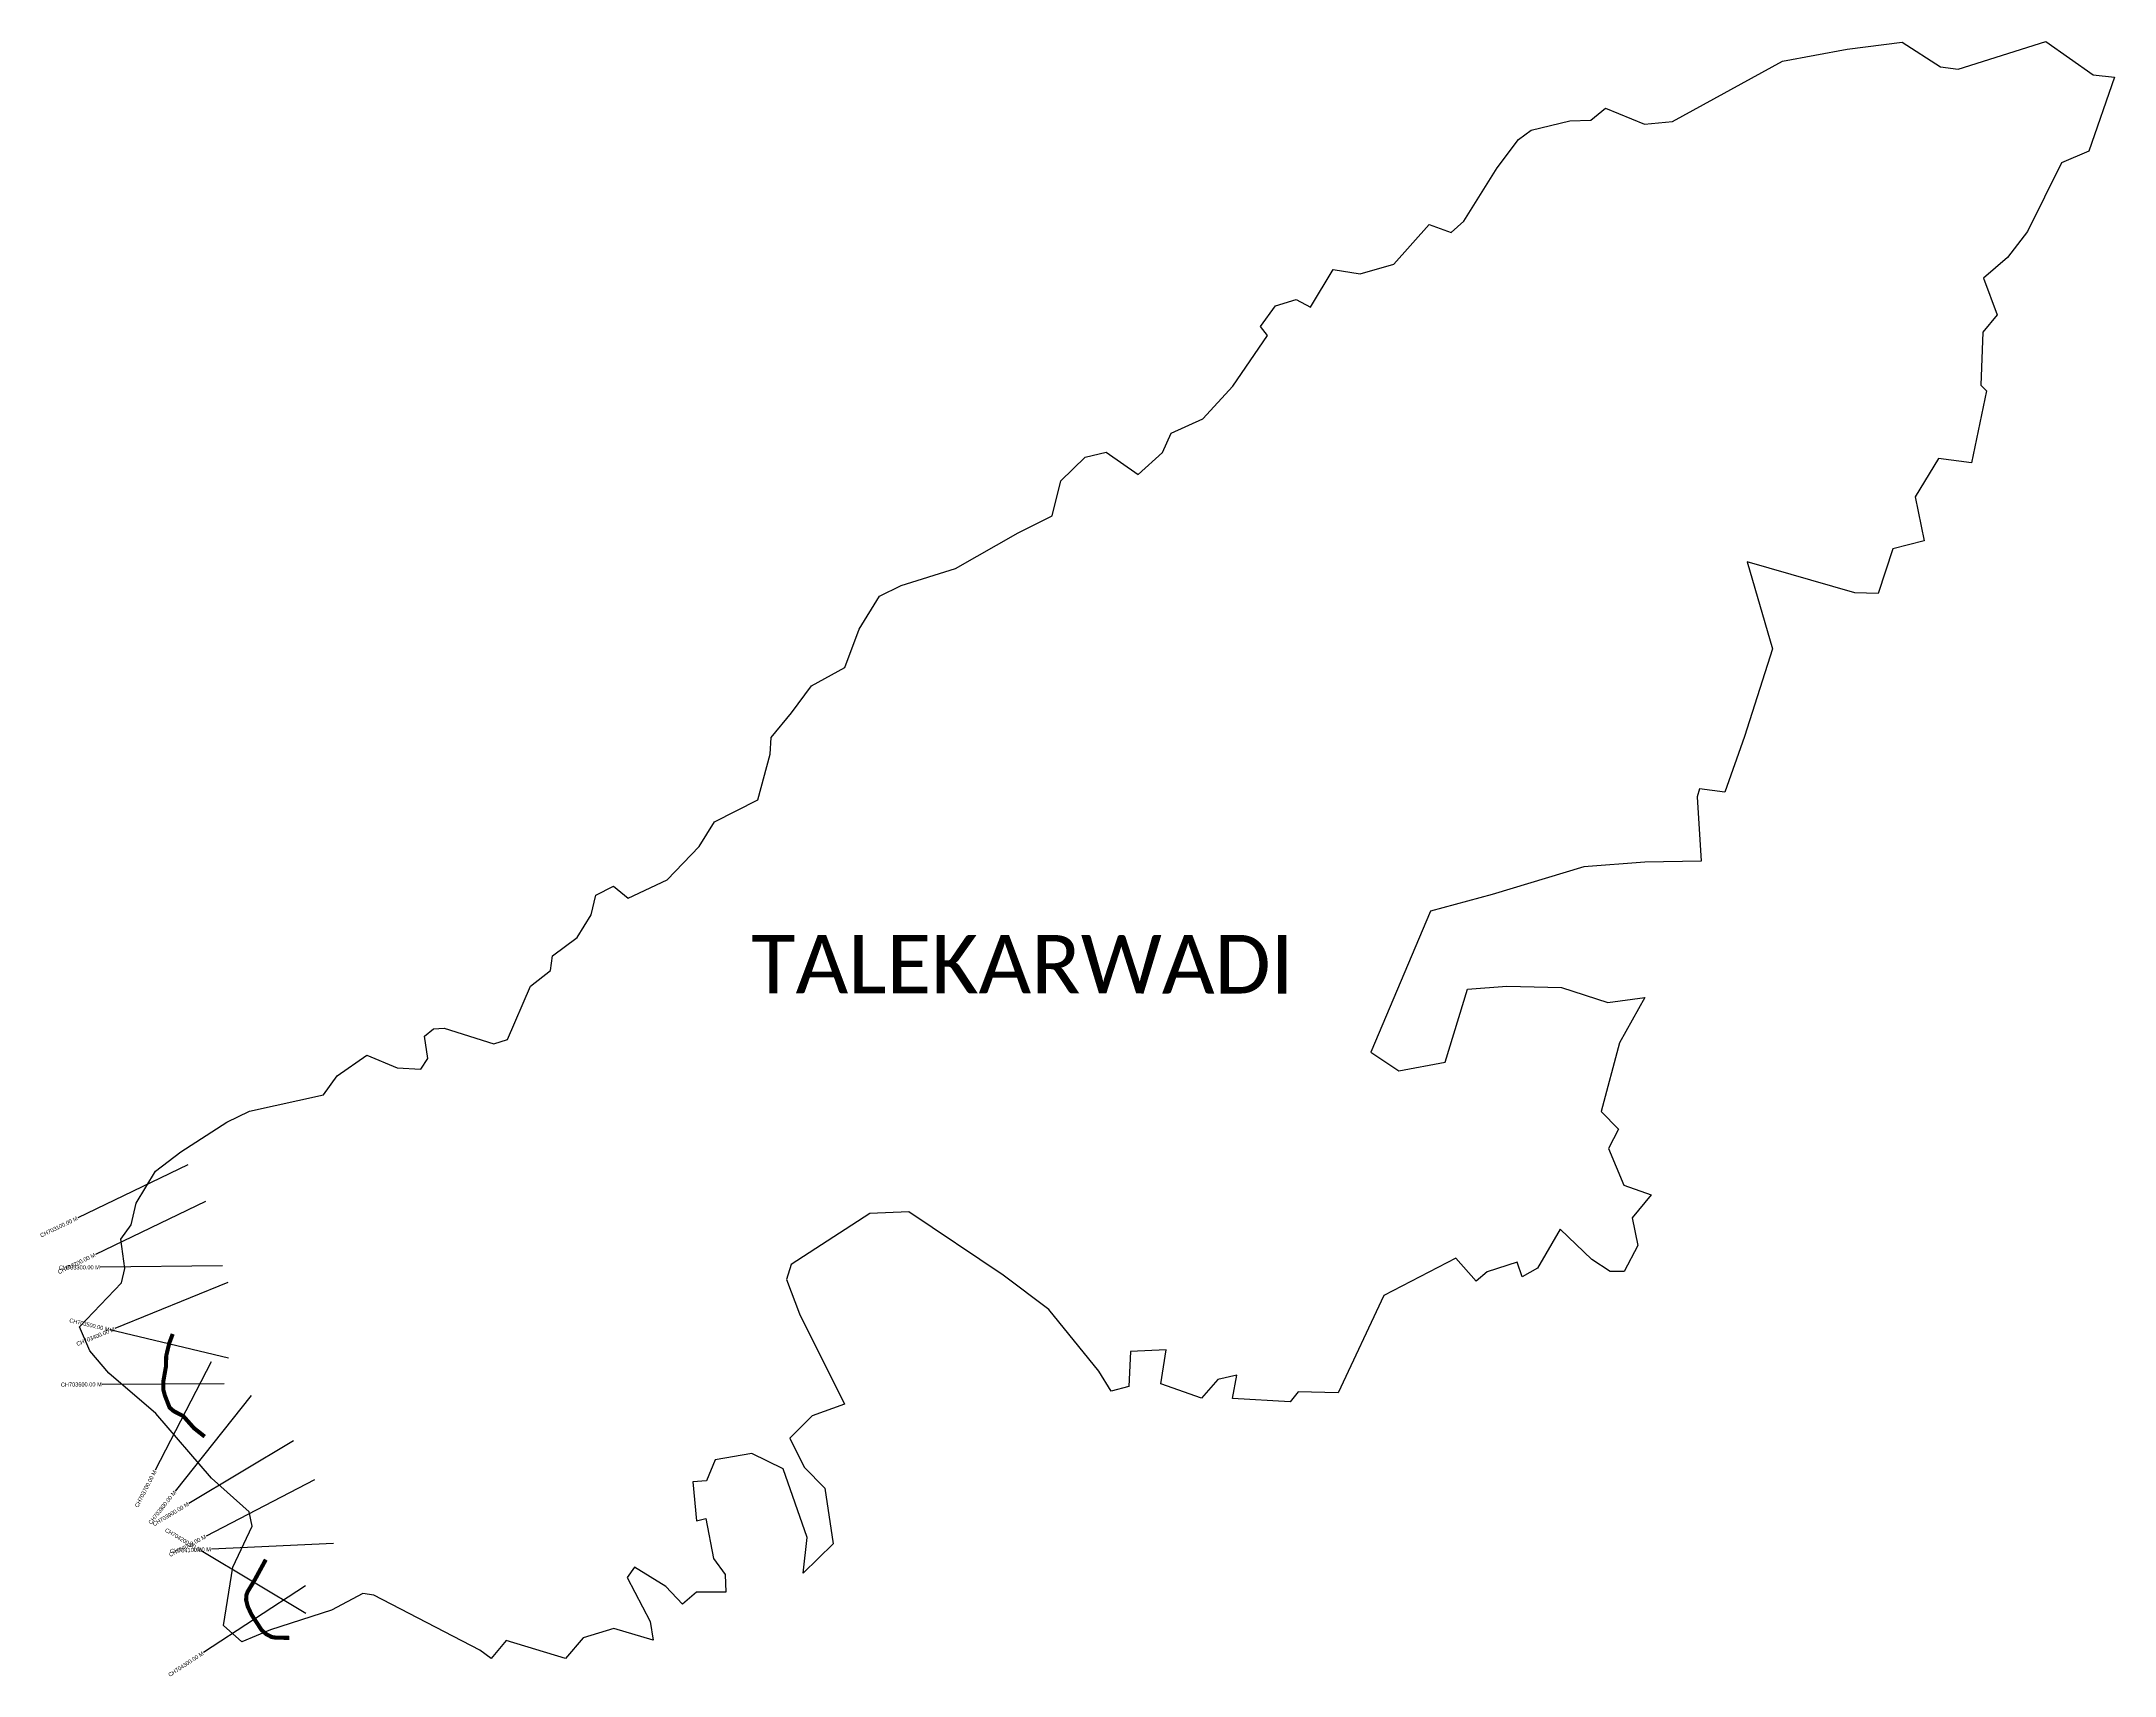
# Model space of a CAD drawing. Header units: metres. Extents: x 349514 to 354608, y 1756794 to 1760807.
import ezdxf
from ezdxf.enums import TextEntityAlignment as Align

# ---------------------------------------------------------------- set-up
doc = ezdxf.new("R2010")
doc.units = ezdxf.units.M
for name, color, linetype in [('CS', 134, 'Continuous'), ('CSMark', 6, 'Continuous'), ('UNPROTECTED', 10, 'Continuous'), ('VILLAGE BOUNDRY', 10, 'Continuous'), ('VILLAGE NAME', 250, 'Continuous')]:
    doc.layers.add(name, color=color, linetype=linetype)

msp = doc.modelspace()

# ---------------------------------------------------------------- linework, layer by layer
at = {"layer": 'CS'}
for p, q in [((349873.7, 1758048), (349603.5, 1757917.8)), ((349917.1, 1757957.9), (349646.9, 1757827.7)), ((349959, 1757799.9), (349659, 1757796.5)), ((349972.4, 1757758.9), (349694.7, 1757645.5)), ((349973.8, 1757573.3), (349682, 1757642.8)), ((349931.3, 1757564.2), (349793.7, 1757297.6)), ((349963.5, 1757510.3), (349663.5, 1757508.7)), ((350029.4, 1757481.4), (349843, 1757246.4)), ((350133.6, 1757370.2), (349876.1, 1757216.4)), ((350185, 1757274), (349918.7, 1757136)), ((350163.6, 1756945.7), (349906.4, 1757100)), ((350231.5, 1757117.6), (349931.8, 1757104.1)), ((350163.2, 1757014.2), (349912.2, 1756849.8))]:
    msp.add_line(p, q, dxfattribs=at)
at = {"layer": 'UNPROTECTED', "const_width": 10, "flags": 128}
for points in [[(349836.9, 1757632.4), (349828.3, 1757609.5), (349820.9, 1757578.8), (349820.4, 1757553.2), (349816.7, 1757532.5), (349813.5, 1757514.4), (349813.6, 1757496.2), (349817.8, 1757480.9), (349829.2, 1757451.7), (349839.5, 1757442.8), (349852.7, 1757436), (349862.8, 1757430.8), (349872.3, 1757420.1), (349888.9, 1757401.4), (349915.4, 1757380.4)], [(350065.5, 1757078.3), (350054.4, 1757057.8), (350037.2, 1757026.4), (350020.7, 1756999), (350017.6, 1756990.2), (350017.3, 1756978.7), (350021.2, 1756963.2), (350030.5, 1756943.1), (350044.4, 1756921.9), (350055.2, 1756905.3), (350066.2, 1756895.6), (350079.7, 1756888.3), (350091.1, 1756886.5), (350118.5, 1756886.2), (350123.6, 1756886.1)]]:
    msp.add_lwpolyline(points, dxfattribs=at)
at = {"layer": 'VILLAGE BOUNDRY', "color": 3}
for points in [[(353357, 1760643.1), (353453, 1760603.7), (353521.9, 1760610.1), (353792.1, 1760758.5), (353950.5, 1760787.9), (354085.5, 1760805.2), (354179.9, 1760744.6), (354223.1, 1760738.4), (354438.4, 1760806.5), (354555.1, 1760724.8), (354607.5, 1760719.2), (354544.6, 1760537.5), (354477.6, 1760508.1), (354393.9, 1760339.9), (354344.8, 1760276.2), (354285.5, 1760224.9), (354319.2, 1760135.1), (354283.8, 1760092.6), (354278.7, 1759962.2), (354292.9, 1759948.8), (354255.9, 1759771.9), (354174.8, 1759782.1), (354117.9, 1759688.1), (354139.6, 1759579.9), (354062.6, 1759560.9), (354026.7, 1759451.1), (353969.2, 1759452.4), (353705.1, 1759528.3), (353766.9, 1759314.8), (353698.2, 1759099.8), (353650.1, 1758962.8), (353587.9, 1758971.2), (353582.5, 1758951.5), (353592.2, 1758793.9), (353453.3, 1758790.8), (353303.9, 1758780), (353078.5, 1758711.5), (352927.1, 1758670.9), (352780.2, 1758324.2), (352849.2, 1758278.9), (352963.2, 1758299.8), (353018.2, 1758478.9), (353114.8, 1758486.5), (353248.5, 1758483.6), (353362.3, 1758446.6), (353453.7, 1758458.7), (353391.6, 1758347), (353346.3, 1758178.5), (353389, 1758135), (353364.7, 1758087.6), (353402, 1757997.9), (353469.5, 1757974.3), (353422.5, 1757917.6), (353436.7, 1757849.4), (353402.8, 1757785.8), (353368.8, 1757785.7), (353323.7, 1757815.3), (353245.4, 1757890.2), (353189.8, 1757794.4), (353152, 1757773.1), (353140.1, 1757808.7), (353066.4, 1757785.2), (353038.8, 1757762.3), (352989.4, 1757818.6), (352812.1, 1757727.2), (352700.5, 1757487.9), (352601.9, 1757490), (352582.5, 1757465.5), (352440.7, 1757474.3), (352451, 1757531.1), (352404.2, 1757520.6), (352364.5, 1757474.9), (352264.1, 1757510.3), (352277.9, 1757593.8), (352189.9, 1757589.7), (352185.6, 1757503.3), (352142.5, 1757491.9), (352111.8, 1757540.8), (351989.3, 1757692.7), (351877.4, 1757776.6), (351645, 1757932.5), (351549.5, 1757928.1), (351356.5, 1757803.2), (351344.7, 1757766.2), (351376.7, 1757682.1), (351487.2, 1757460.1), (351407.6, 1757431.3), (351353, 1757376.9), (351388.1, 1757305.2), (351438.7, 1757253.9), (351459.1, 1757117), (351385.8, 1757044.7), (351395.3, 1757132.5), (351336.7, 1757301.3), (351259.8, 1757338.8), (351169.5, 1757323.3), (351148, 1757271.8), (351115, 1757269.7), (351123.5, 1757173.9), (351146.4, 1757179.1), (351165.3, 1757081.2), (351194.2, 1757041.8), (351195.9, 1756998.2), (351123.4, 1756998.1), (351089.4, 1756969.2), (351048.2, 1757012.6), (350971.6, 1757059.5), (350953.1, 1757034.5), (351010, 1756926.6), (351017.4, 1756880.5), (350920.2, 1756909), (350845, 1756885.9), (350802.2, 1756835.2), (350655.7, 1756879.3), (350619.4, 1756835.5), (350591.2, 1756856.3), (350330.8, 1756990.7), (350304.2, 1756994.7), (350227.2, 1756954.1), (350077.4, 1756906), (350006.5, 1756876.3), (349961.3, 1756916.9), (349984.6, 1757059.6), (350032.3, 1757160.6), (350024.3, 1757195.9), (349932.3, 1757278.3), (349795.7, 1757437.3), (349680.2, 1757536.5), (349633.4, 1757590.8), (349607.8, 1757649.9), (349711, 1757758.1), (349719.6, 1757793), (349709.3, 1757865), (349734.7, 1757900.5), (349747.4, 1757953.4), (349794.8, 1758032.2), (349856.7, 1758080), (349969.9, 1758152.3), (350025.2, 1758179.8), (350207.2, 1758220.1), (350241.3, 1758266.1), (350314, 1758317.1), (350388.5, 1758285.8), (350446.3, 1758282.7), (350463.5, 1758309.2), (350455.3, 1758363.4), (350477.5, 1758382.1), (350504.1, 1758383.8), (350626, 1758344.6), (350659.5, 1758355.7), (350716.2, 1758486.7), (350765.4, 1758524.8), (350770.1, 1758561.4), (350830.2, 1758606.2), (350864.7, 1758661.7), (350876.5, 1758710.2), (350920.1, 1758732.5), (350955.6, 1758702.3), (351051.6, 1758747.5), (351129.9, 1758829.6), (351168, 1758890.1), (351274.3, 1758943.9), (351305, 1759056.3), (351307, 1759097.6), (351357.3, 1759157.6), (351406.2, 1759224.2), (351488.3, 1759269.4), (351523.4, 1759363.2), (351573.4, 1759444.2), (351626.9, 1759470.5), (351760, 1759512.6), (351914.1, 1759600.1), (351997.2, 1759641.5), (352018.7, 1759727.5), (352078.6, 1759785.3), (352130.4, 1759797.7), (352209, 1759743.4), (352268.8, 1759797.4), (352289.7, 1759844.6), (352367.7, 1759879.9), (352441.7, 1759960.2), (352526.9, 1760084.8), (352509.3, 1760106.6), (352545.9, 1760157.4), (352596.8, 1760172.7), (352631.9, 1760153.7), (352688, 1760246.8), (352753.8, 1760235.7), (352836.6, 1760259.3), (352923.5, 1760357.4), (352977.7, 1760337.3), (353009, 1760365.3), (353090.5, 1760496.2), (353143, 1760566), (353174.1, 1760588.3), (353268.9, 1760611.8), (353321.1, 1760613)], [(353321.1, 1760613), (353357, 1760643.1)]]:
    msp.add_lwpolyline(points, dxfattribs=at)

# ---------------------------------------------------------------- texts
at = {"layer": 'CSMark'}
for s, rotation, p in [('CH703100.00 M', 25.7308, (349602.6, 1757917.3)), ('CH703200.00 M', 25.7308, (349646, 1757827.3)), ('CH703300.00 M', 0.6438, (349658, 1757796.5)), ('CH703500.00 M', 346.593, (349681, 1757643.1)), ('CH703400.00 M', 22.2144, (349693.8, 1757645.1)), ('CH703600.00 M', 0.31, (349662.5, 1757508.7)), ('CH703700.00 M', 62.7122, (349793.3, 1757296.7)), ('CH703800.00 M', 51.5869, (349842.4, 1757245.6)), ('CH703900.00 M', 30.8509, (349875.2, 1757215.8)), ('CH704200.00 M', 329.0454, (349905.5, 1757100.5)), ('CH704000.00 M', 27.3984, (349917.8, 1757135.5)), ('CH704100.00 M', 2.5898, (349930.8, 1757104)), ('CH704300.00 M', 33.2141, (349911.4, 1756849.3))]:
    msp.add_text(s, height=10, rotation=rotation, dxfattribs=at).set_placement(p, align=Align.MIDDLE_RIGHT)
at = {"layer": 'VILLAGE NAME', "insert": (351257.9, 1758612.6), "char_height": 143.7, "attachment_point": 1, "rotation": 359.9793}
msp.add_mtext_dynamic_manual_height_columns('{\\fCalibri|b0|i0|c0|p34;TALEKARWADI}', width=1418, gutter_width=718.5, heights=[0], dxfattribs=at)

doc.saveas('drawing.dxf')
